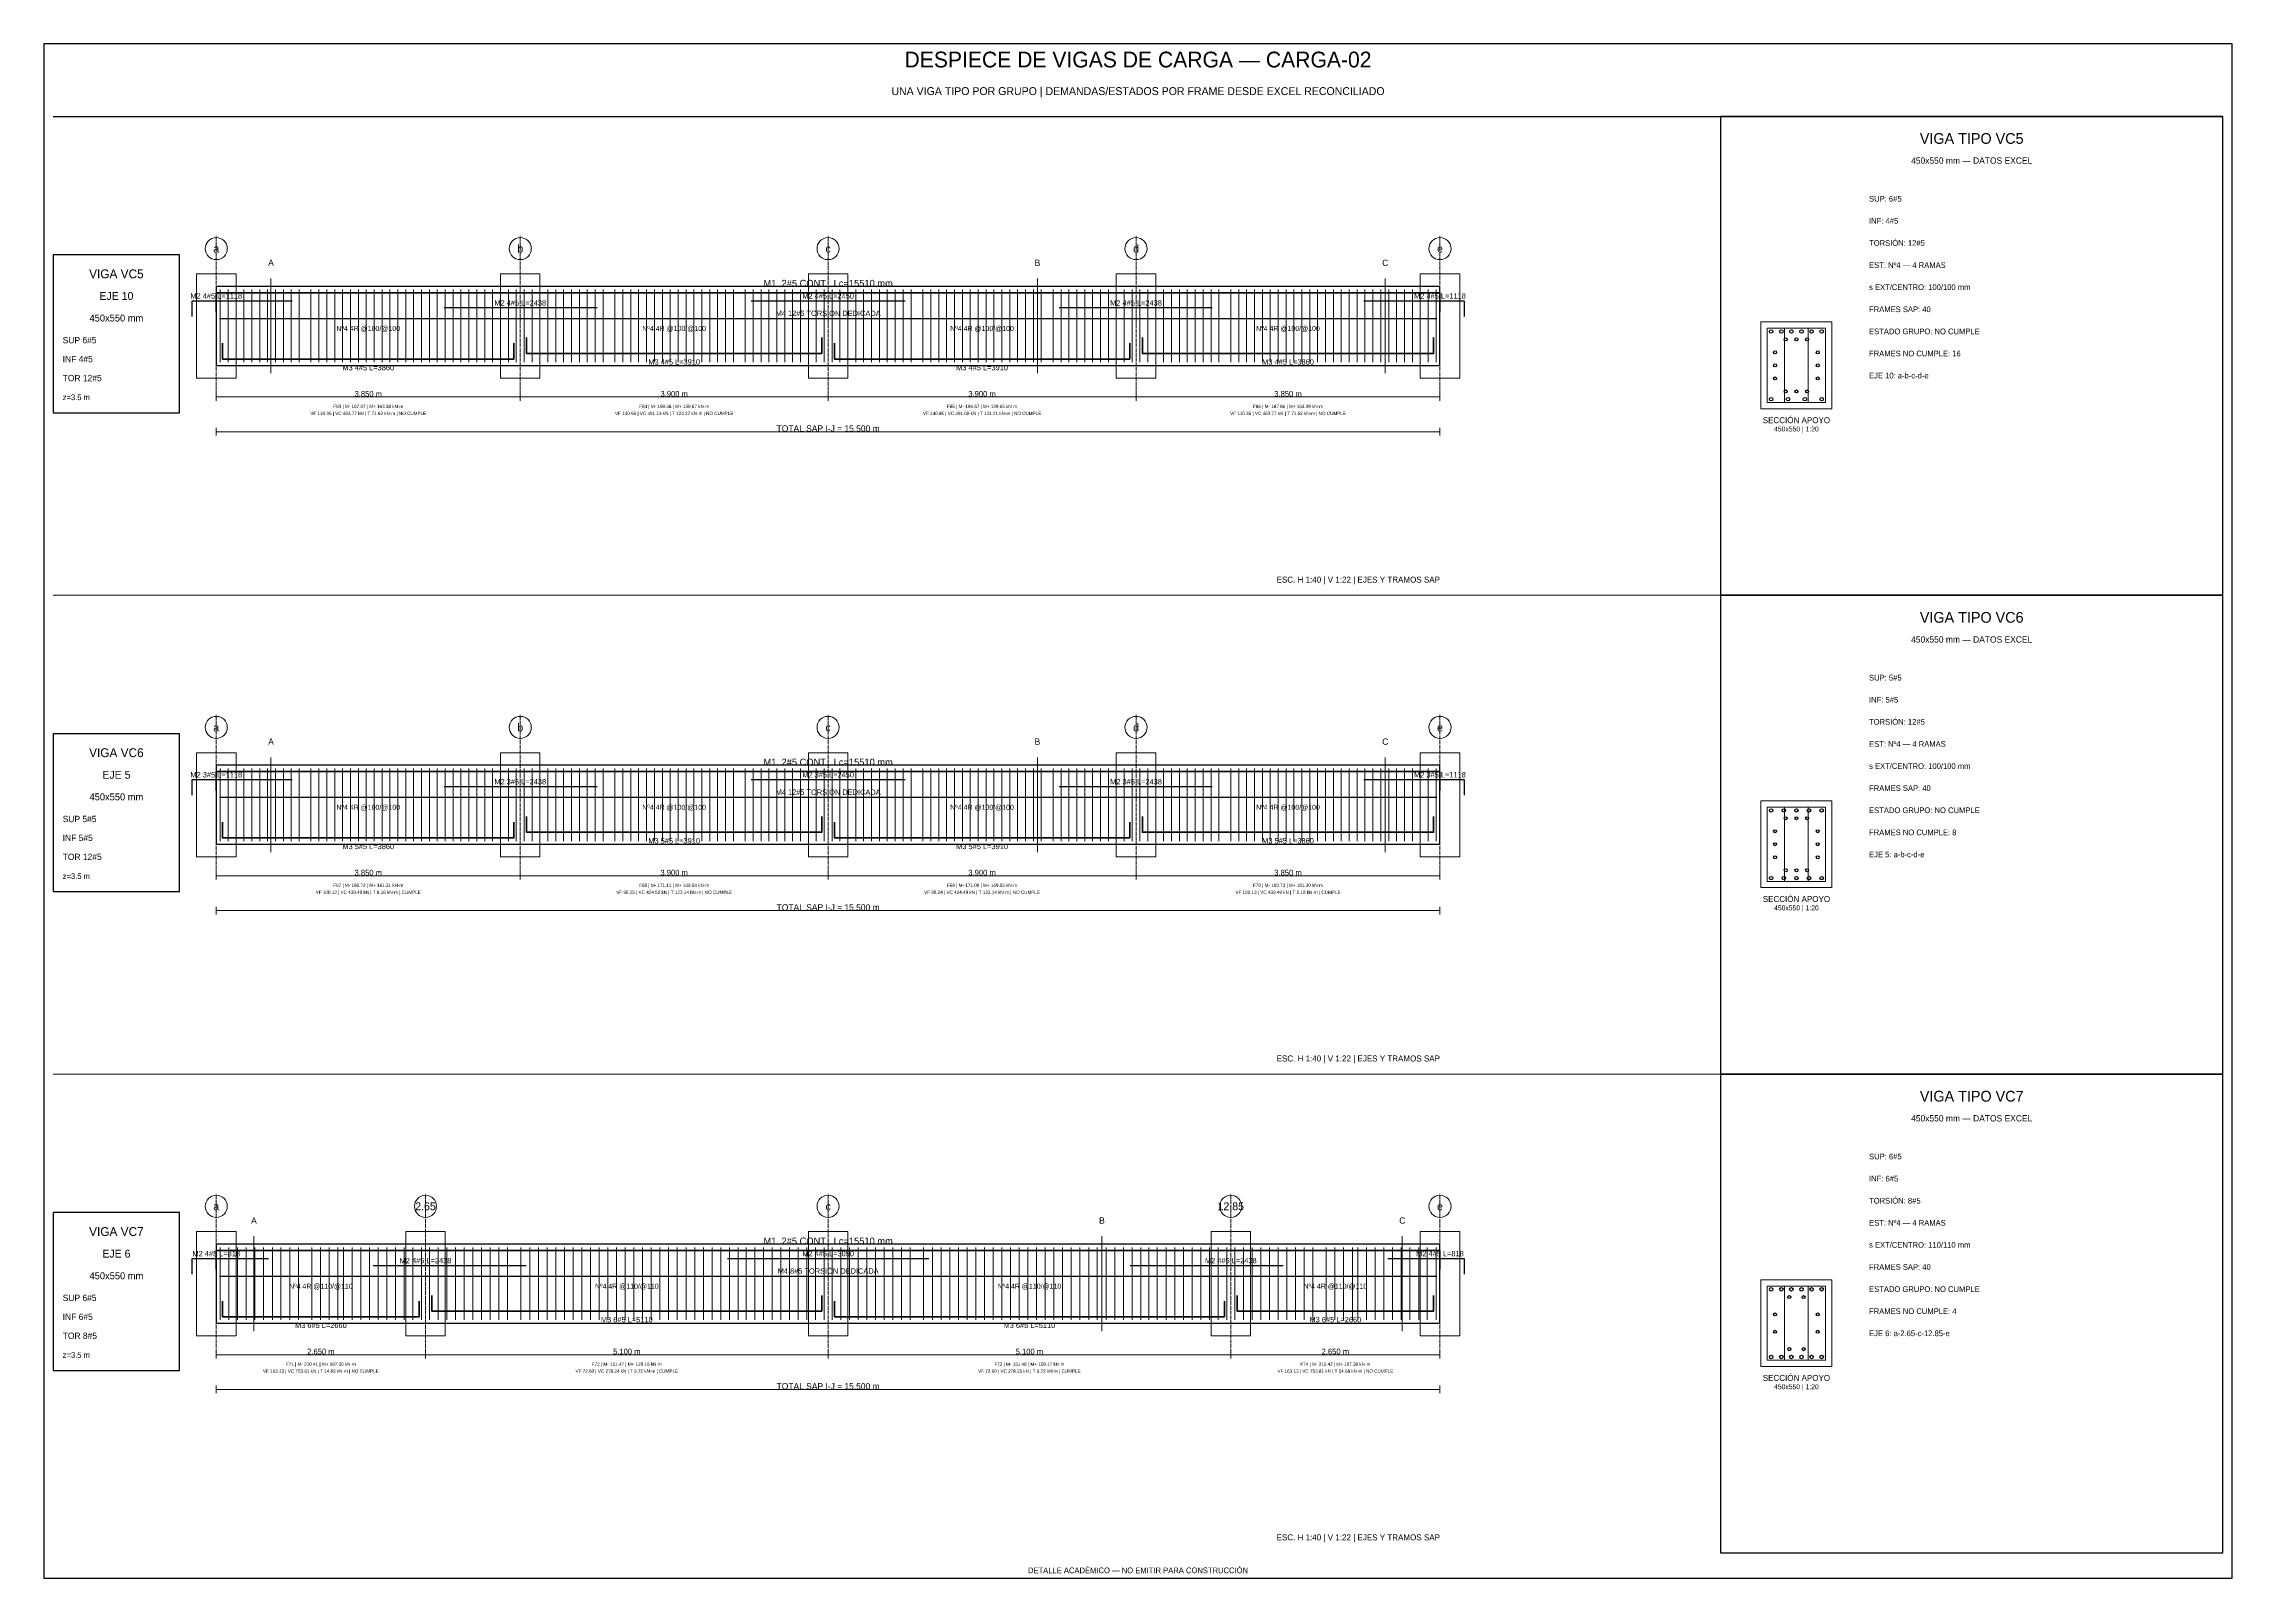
# Model space of a CAD drawing. Header units: millimetres. Extents: x 7 to 1432, y 7 to 493.
# Drawn here: x 739 to 1432, y 7 to 493 of the extents above; entities that cross this region are included whole.
import ezdxf
from ezdxf.enums import TextEntityAlignment as Align

# ---------------------------------------------------------------- set-up
doc = ezdxf.new("R2010")
doc.units = ezdxf.units.MM
doc.linetypes.add('DASHED', pattern=[1.524, 1.27, -0.254])
for name, color, linetype in [('ACERO_INF', 1, 'Continuous'), ('ACERO_SUP_APOYO', 5, 'Continuous'), ('ACERO_SUP_CONT', 4, 'Continuous'), ('ACERO_TORSION', 30, 'Continuous'), ('APOYOS', 9, 'Continuous'), ('CONTORNO', 7, 'Continuous'), ('CORTE', 6, 'Continuous'), ('COTAS', 3, 'Continuous'), ('EJES', 1, 'Continuous'), ('ESTRIBOS', 8, 'Continuous'), ('MARCO', 7, 'Continuous'), ('TEXTO', 7, 'Continuous')]:
    doc.layers.add(name, color=color, linetype=linetype)

msp = doc.modelspace()

# ---------------------------------------------------------------- linework, layer by layer
at = {"layer": 'ACERO_INF', "color": 1, "lineweight": 35}
for points in [[(795.62, 398.13), (795.62, 393.13), (887.88, 393.13), (887.88, 398.13)], [(891.88, 399.93), (891.88, 394.93), (985.38, 394.93), (985.38, 399.93)], [(989.38, 398.13), (989.38, 393.13), (1082.88, 393.13), (1082.88, 398.13)], [(1086.88, 399.93), (1086.88, 394.93), (1179.12, 394.93), (1179.12, 399.93)], [(795.62, 246.47), (795.62, 241.47), (887.88, 241.47), (887.88, 246.47)], [(891.88, 248.27), (891.88, 243.27), (985.38, 243.27), (985.38, 248.27)], [(989.38, 246.47), (989.38, 241.47), (1082.88, 241.47), (1082.88, 246.47)], [(1086.88, 248.27), (1086.88, 243.27), (1179.12, 243.27), (1179.12, 248.27)], [(795.62, 94.8), (795.62, 89.8), (857.88, 89.8), (857.88, 94.8)], [(861.88, 96.6), (861.88, 91.6), (985.38, 91.6), (985.38, 96.6)], [(989.38, 94.8), (989.38, 89.8), (1112.88, 89.8), (1112.88, 94.8)], [(1116.88, 96.6), (1116.88, 91.6), (1179.12, 91.6), (1179.12, 96.6)]]:
    msp.add_lwpolyline(points, dxfattribs=at)
at = {"layer": 'ACERO_INF', "color": 1}
for centre in [(1286, 380.42), (1291.33, 380.42), (1296.67, 380.42), (1302, 380.42), (1286, 228.75), (1290, 228.75), (1294, 228.75), (1298, 228.75), (1302, 228.75), (1286, 77.08), (1289.2, 77.08), (1292.4, 77.08), (1295.6, 77.08), (1298.8, 77.08), (1302, 77.08)]:
    msp.add_circle(centre, 0.55, dxfattribs=at)
at = {"layer": 'ACERO_SUP_APOYO', "color": 5, "lineweight": 30}
for points in [[(786, 406.63), (786, 411.63), (817.69, 411.63)], [(865.81, 409.43), (914.25, 409.43)], [(963, 411.63), (1011.75, 411.63)], [(1060.5, 409.43), (1108.94, 409.43)], [(1157.06, 411.63), (1188.75, 411.63), (1188.75, 406.63)], [(786, 254.97), (786, 259.97), (817.69, 259.97)], [(865.81, 257.77), (914.25, 257.77)], [(963, 259.97), (1011.75, 259.97)], [(1060.5, 257.77), (1108.94, 257.77)], [(1157.06, 259.97), (1188.75, 259.97), (1188.75, 254.97)], [(786, 103.3), (786, 108.3), (810.19, 108.3)], [(843.31, 106.1), (891.75, 106.1)], [(955.5, 108.3), (1019.25, 108.3)], [(1083, 106.1), (1131.44, 106.1)], [(1164.56, 108.3), (1188.75, 108.3), (1188.75, 103.3)]]:
    msp.add_lwpolyline(points, dxfattribs=at)
at = {"layer": 'ACERO_SUP_CONT', "color": 4, "lineweight": 35}
for points in [[(793.62, 408.13), (793.62, 414.13), (1181.12, 414.13), (1181.12, 408.13)], [(793.62, 256.47), (793.62, 262.47), (1181.12, 262.47), (1181.12, 256.47)], [(793.62, 104.8), (793.62, 110.8), (1181.12, 110.8), (1181.12, 104.8)]]:
    msp.add_lwpolyline(points, dxfattribs=at)
at = {"layer": 'ACERO_SUP_CONT', "color": 4}
for centre in [(1286, 401.85), (1289.2, 401.85), (1292.4, 401.85), (1295.6, 401.85), (1298.8, 401.85), (1302, 401.85), (1286, 250.18), (1290, 250.18), (1294, 250.18), (1298, 250.18), (1302, 250.18), (1286, 98.52), (1289.2, 98.52), (1292.4, 98.52), (1295.6, 98.52), (1298.8, 98.52), (1302, 98.52)]:
    msp.add_circle(centre, 0.55, dxfattribs=at)
at = {"layer": 'ACERO_TORSION', "color": 30, "lineweight": 30}
for points in [[(794.62, 406.03), (1180.12, 406.03)], [(794.62, 254.37), (1180.12, 254.37)], [(794.62, 102.7), (1180.12, 102.7)]]:
    msp.add_lwpolyline(points, dxfattribs=at)
at = {"layer": 'ACERO_TORSION', "color": 30}
for centre in [(1287.25, 395.26), (1290.62, 399.38), (1294, 399.38), (1297.38, 399.38), (1300.75, 395.26), (1287.25, 391.13), (1300.75, 391.13), (1287.25, 387.01), (1290.62, 382.88), (1294, 382.88), (1297.38, 382.88), (1300.75, 387.01), (1287.25, 243.59), (1290.62, 247.72), (1294, 247.72), (1297.38, 247.72), (1300.75, 243.59), (1287.25, 239.47), (1287.25, 235.34), (1300.75, 239.47), (1300.75, 235.34), (1290.62, 231.22), (1294, 231.22), (1297.38, 231.22), (1287.25, 90.55), (1291.75, 96.05), (1296.25, 96.05), (1300.75, 90.55), (1287.25, 85.05), (1300.75, 85.05), (1291.75, 79.55), (1296.25, 79.55)]:
    msp.add_circle(centre, 0.48, dxfattribs=at)
at = {"layer": 'APOYOS', "color": 9, "lineweight": 15}
for points in [[(787.38, 387.13), (799.88, 387.13), (799.88, 420.13), (787.38, 420.13)], [(883.62, 387.13), (896.12, 387.13), (896.12, 420.13), (883.62, 420.13)], [(981.12, 387.13), (993.62, 387.13), (993.62, 420.13), (981.12, 420.13)], [(1078.62, 387.13), (1091.12, 387.13), (1091.12, 420.13), (1078.62, 420.13)], [(1174.88, 387.13), (1187.38, 387.13), (1187.38, 420.13), (1174.88, 420.13)], [(787.38, 235.47), (799.88, 235.47), (799.88, 268.47), (787.38, 268.47)], [(883.62, 235.47), (896.12, 235.47), (896.12, 268.47), (883.62, 268.47)], [(981.12, 235.47), (993.62, 235.47), (993.62, 268.47), (981.12, 268.47)], [(1078.62, 235.47), (1091.12, 235.47), (1091.12, 268.47), (1078.62, 268.47)], [(1174.88, 235.47), (1187.38, 235.47), (1187.38, 268.47), (1174.88, 268.47)], [(787.38, 83.8), (799.88, 83.8), (799.88, 116.8), (787.38, 116.8)], [(853.62, 83.8), (866.12, 83.8), (866.12, 116.8), (853.62, 116.8)], [(981.12, 83.8), (993.62, 83.8), (993.62, 116.8), (981.12, 116.8)], [(1108.62, 83.8), (1121.12, 83.8), (1121.12, 116.8), (1108.62, 116.8)], [(1174.88, 83.8), (1187.38, 83.8), (1187.38, 116.8), (1174.88, 116.8)]]:
    msp.add_lwpolyline(points, close=True, dxfattribs=at)
at = {"layer": 'CONTORNO', "color": 7, "lineweight": 25}
for points in [[(793.62, 391.13), (1181.12, 391.13), (1181.12, 416.13), (793.62, 416.13)], [(793.62, 239.47), (1181.12, 239.47), (1181.12, 264.47), (793.62, 264.47)], [(793.62, 87.8), (1181.12, 87.8), (1181.12, 112.8), (793.62, 112.8)]]:
    msp.add_lwpolyline(points, close=True, dxfattribs=at)
at = {"layer": 'CONTORNO', "color": 7, "lineweight": 20}
for points in [[(1282.75, 377.38), (1305.25, 377.38), (1305.25, 404.88), (1282.75, 404.88)], [(1282.75, 225.72), (1305.25, 225.72), (1305.25, 253.22), (1282.75, 253.22)], [(1282.75, 74.05), (1305.25, 74.05), (1305.25, 101.55), (1282.75, 101.55)]]:
    msp.add_lwpolyline(points, close=True, dxfattribs=at)
at = {"layer": 'CORTE', "color": 6, "lineweight": 13}
for p, q in [((810.95, 388.63), (810.95, 418.63)), ((1053.67, 388.63), (1053.67, 418.63)), ((1163.8, 388.63), (1163.8, 418.63)), ((810.95, 236.97), (810.95, 266.97)), ((1053.67, 236.97), (1053.67, 266.97)), ((1163.8, 236.97), (1163.8, 266.97)), ((805.55, 85.3), (805.55, 115.3)), ((1074.08, 85.3), (1074.08, 115.3)), ((1169.2, 85.3), (1169.2, 115.3))]:
    msp.add_line(p, q, dxfattribs=at)
at = {"layer": 'COTAS', "color": 3, "lineweight": 13}
for p, q in [((793.62, 379.93), (793.62, 382.33)), ((889.88, 379.93), (889.88, 382.33)), ((889.88, 379.93), (889.88, 382.33)), ((987.38, 379.93), (987.38, 382.33)), ((987.38, 379.93), (987.38, 382.33)), ((1084.88, 379.93), (1084.88, 382.33)), ((1084.88, 379.93), (1084.88, 382.33)), ((1181.12, 379.93), (1181.12, 382.33)), ((793.62, 381.13), (889.88, 381.13)), ((889.88, 381.13), (987.38, 381.13)), ((987.38, 381.13), (1084.88, 381.13)), ((1084.88, 381.13), (1181.12, 381.13)), ((793.62, 368.93), (793.62, 371.33)), ((793.62, 370.13), (1181.12, 370.13)), ((1181.12, 368.93), (1181.12, 371.33)), ((793.62, 228.27), (793.62, 230.67)), ((793.62, 229.47), (889.88, 229.47)), ((889.88, 228.27), (889.88, 230.67)), ((889.88, 228.27), (889.88, 230.67)), ((889.88, 229.47), (987.38, 229.47)), ((987.38, 228.27), (987.38, 230.67)), ((987.38, 228.27), (987.38, 230.67)), ((987.38, 229.47), (1084.88, 229.47)), ((1084.88, 228.27), (1084.88, 230.67)), ((1084.88, 228.27), (1084.88, 230.67)), ((1084.88, 229.47), (1181.12, 229.47)), ((1181.12, 228.27), (1181.12, 230.67)), ((793.62, 217.27), (793.62, 219.67)), ((793.62, 218.47), (1181.12, 218.47)), ((1181.12, 217.27), (1181.12, 219.67)), ((793.62, 76.6), (793.62, 79)), ((793.62, 77.8), (859.88, 77.8)), ((859.88, 76.6), (859.88, 79)), ((859.88, 76.6), (859.88, 79)), ((859.88, 77.8), (987.38, 77.8)), ((987.38, 76.6), (987.38, 79)), ((987.38, 76.6), (987.38, 79)), ((987.38, 77.8), (1114.88, 77.8)), ((1114.88, 76.6), (1114.88, 79)), ((1114.88, 76.6), (1114.88, 79)), ((1114.88, 77.8), (1181.12, 77.8)), ((1181.12, 76.6), (1181.12, 79)), ((793.62, 65.6), (793.62, 68)), ((793.62, 66.8), (1181.12, 66.8)), ((1181.12, 65.6), (1181.12, 68))]:
    msp.add_line(p, q, dxfattribs=at)
at = {"layer": 'EJES', "color": 1, "linetype": 'DASHED', "lineweight": 9}
for p, q in [((793.62, 380.13), (793.62, 432.13)), ((889.88, 380.13), (889.88, 432.13)), ((987.38, 380.13), (987.38, 432.13)), ((1084.88, 380.13), (1084.88, 432.13)), ((1181.12, 380.13), (1181.12, 432.13)), ((793.62, 228.47), (793.62, 280.47)), ((889.88, 228.47), (889.88, 280.47)), ((987.38, 228.47), (987.38, 280.47)), ((1084.88, 228.47), (1084.88, 280.47)), ((1181.12, 228.47), (1181.12, 280.47)), ((793.62, 76.8), (793.62, 128.8)), ((859.88, 76.8), (859.88, 128.8)), ((987.38, 76.8), (987.38, 128.8)), ((1114.88, 76.8), (1114.88, 128.8)), ((1181.12, 76.8), (1181.12, 128.8))]:
    msp.add_line(p, q, dxfattribs=at)
at = {"layer": 'EJES', "color": 1, "lineweight": 18}
for centre in [(793.62, 428.13), (889.88, 428.13), (987.38, 428.13), (1084.88, 428.13), (1181.12, 428.13), (793.62, 276.47), (889.88, 276.47), (987.38, 276.47), (1084.88, 276.47), (1181.12, 276.47), (793.62, 124.8), (859.88, 124.8), (987.38, 124.8), (1114.88, 124.8), (1181.12, 124.8)]:
    msp.add_circle(centre, 3.5, dxfattribs=at)
at = {"layer": 'ESTRIBOS', "color": 8, "lineweight": 9}
for p, q in [((794.88, 392.13), (794.88, 415.13)), ((797.38, 392.13), (797.38, 415.13)), ((799.88, 392.13), (799.88, 415.13)), ((802.38, 392.13), (802.38, 415.13)), ((804.88, 392.13), (804.88, 415.13)), ((807.38, 392.13), (807.38, 415.13)), ((809.88, 392.13), (809.88, 415.13)), ((812.38, 392.13), (812.38, 415.13)), ((814.88, 392.13), (814.88, 415.13)), ((817.38, 392.13), (817.38, 415.13)), ((819.88, 392.13), (819.88, 415.13)), ((823.62, 392.13), (823.62, 415.13)), ((826.12, 392.13), (826.12, 415.13)), ((828.62, 392.13), (828.62, 415.13)), ((831.12, 392.13), (831.12, 415.13)), ((833.62, 392.13), (833.62, 415.13)), ((836.12, 392.13), (836.12, 415.13)), ((838.62, 392.13), (838.62, 415.13)), ((841.12, 392.13), (841.12, 415.13)), ((843.62, 392.13), (843.62, 415.13)), ((846.12, 392.13), (846.12, 415.13)), ((848.62, 392.13), (848.62, 415.13)), ((851.12, 392.13), (851.12, 415.13)), ((853.62, 392.13), (853.62, 415.13)), ((856.12, 392.13), (856.12, 415.13)), ((858.62, 392.13), (858.62, 415.13)), ((861.12, 392.13), (861.12, 415.13)), ((863.62, 392.13), (863.62, 415.13)), ((866.12, 392.13), (866.12, 415.13)), ((868.62, 392.13), (868.62, 415.13)), ((871.12, 392.13), (871.12, 415.13)), ((873.62, 392.13), (873.62, 415.13)), ((876.12, 392.13), (876.12, 415.13)), ((878.62, 392.13), (878.62, 415.13)), ((881.12, 392.13), (881.12, 415.13)), ((883.62, 392.13), (883.62, 415.13)), ((886.12, 392.13), (886.12, 415.13)), ((888.62, 392.13), (888.62, 415.13)), ((891.12, 392.13), (891.12, 415.13)), ((893.62, 392.13), (893.62, 415.13)), ((896.12, 392.13), (896.12, 415.13)), ((898.62, 392.13), (898.62, 415.13)), ((901.12, 392.13), (901.12, 415.13)), ((903.62, 392.13), (903.62, 415.13)), ((906.12, 392.13), (906.12, 415.13)), ((908.62, 392.13), (908.62, 415.13)), ((911.12, 392.13), (911.12, 415.13)), ((913.62, 392.13), (913.62, 415.13)), ((916.12, 392.13), (916.12, 415.13)), ((919.88, 392.13), (919.88, 415.13)), ((922.38, 392.13), (922.38, 415.13)), ((924.88, 392.13), (924.88, 415.13)), ((927.38, 392.13), (927.38, 415.13)), ((929.88, 392.13), (929.88, 415.13)), ((932.38, 392.13), (932.38, 415.13)), ((934.88, 392.13), (934.88, 415.13)), ((937.38, 392.13), (937.38, 415.13)), ((939.88, 392.13), (939.88, 415.13)), ((942.38, 392.13), (942.38, 415.13)), ((944.88, 392.13), (944.88, 415.13)), ((947.38, 392.13), (947.38, 415.13)), ((949.88, 392.13), (949.88, 415.13)), ((952.38, 392.13), (952.38, 415.13)), ((954.88, 392.13), (954.88, 415.13)), ((957.38, 392.13), (957.38, 415.13)), ((961.12, 392.13), (961.12, 415.13)), ((963.62, 392.13), (963.62, 415.13)), ((966.12, 392.13), (966.12, 415.13)), ((968.62, 392.13), (968.62, 415.13)), ((971.12, 392.13), (971.12, 415.13)), ((973.62, 392.13), (973.62, 415.13)), ((976.12, 392.13), (976.12, 415.13)), ((978.62, 392.13), (978.62, 415.13)), ((981.12, 392.13), (981.12, 415.13)), ((983.62, 392.13), (983.62, 415.13)), ((986.12, 392.13), (986.12, 415.13)), ((988.62, 392.13), (988.62, 415.13)), ((991.12, 392.13), (991.12, 415.13)), ((993.62, 392.13), (993.62, 415.13)), ((996.12, 392.13), (996.12, 415.13)), ((998.62, 392.13), (998.62, 415.13)), ((1001.12, 392.13), (1001.12, 415.13)), ((1003.62, 392.13), (1003.62, 415.13)), ((1006.12, 392.13), (1006.12, 415.13)), ((1008.62, 392.13), (1008.62, 415.13)), ((1011.12, 392.13), (1011.12, 415.13)), ((1013.62, 392.13), (1013.62, 415.13)), ((1017.38, 392.13), (1017.38, 415.13)), ((1019.88, 392.13), (1019.88, 415.13)), ((1022.38, 392.13), (1022.38, 415.13)), ((1024.88, 392.13), (1024.88, 415.13)), ((1027.38, 392.13), (1027.38, 415.13)), ((1029.88, 392.13), (1029.88, 415.13)), ((1032.38, 392.13), (1032.38, 415.13)), ((1034.88, 392.13), (1034.88, 415.13)), ((1037.38, 392.13), (1037.38, 415.13)), ((1039.88, 392.13), (1039.88, 415.13)), ((1042.38, 392.13), (1042.38, 415.13)), ((1044.88, 392.13), (1044.88, 415.13)), ((1047.38, 392.13), (1047.38, 415.13)), ((1049.88, 392.13), (1049.88, 415.13)), ((1052.38, 392.13), (1052.38, 415.13)), ((1054.88, 392.13), (1054.88, 415.13)), ((1058.62, 392.13), (1058.62, 415.13)), ((1061.12, 392.13), (1061.12, 415.13)), ((1063.62, 392.13), (1063.62, 415.13)), ((1066.12, 392.13), (1066.12, 415.13)), ((1068.62, 392.13), (1068.62, 415.13)), ((1071.12, 392.13), (1071.12, 415.13)), ((1073.62, 392.13), (1073.62, 415.13)), ((1076.12, 392.13), (1076.12, 415.13)), ((1078.62, 392.13), (1078.62, 415.13)), ((1081.12, 392.13), (1081.12, 415.13)), ((1083.62, 392.13), (1083.62, 415.13)), ((1086.12, 392.13), (1086.12, 415.13)), ((1088.62, 392.13), (1088.62, 415.13)), ((1091.12, 392.13), (1091.12, 415.13)), ((1093.62, 392.13), (1093.62, 415.13)), ((1096.12, 392.13), (1096.12, 415.13)), ((1098.62, 392.13), (1098.62, 415.13)), ((1101.12, 392.13), (1101.12, 415.13)), ((1103.62, 392.13), (1103.62, 415.13)), ((1106.12, 392.13), (1106.12, 415.13)), ((1108.62, 392.13), (1108.62, 415.13)), ((1111.12, 392.13), (1111.12, 415.13)), ((1114.88, 392.13), (1114.88, 415.13)), ((1117.38, 392.13), (1117.38, 415.13)), ((1119.88, 392.13), (1119.88, 415.13)), ((1122.38, 392.13), (1122.38, 415.13)), ((1124.88, 392.13), (1124.88, 415.13)), ((1127.38, 392.13), (1127.38, 415.13)), ((1129.88, 392.13), (1129.88, 415.13)), ((1132.38, 392.13), (1132.38, 415.13)), ((1134.88, 392.13), (1134.88, 415.13)), ((1137.38, 392.13), (1137.38, 415.13)), ((1139.88, 392.13), (1139.88, 415.13)), ((1142.38, 392.13), (1142.38, 415.13)), ((1144.88, 392.13), (1144.88, 415.13)), ((1147.38, 392.13), (1147.38, 415.13)), ((1149.88, 392.13), (1149.88, 415.13)), ((1152.38, 392.13), (1152.38, 415.13)), ((1154.88, 392.13), (1154.88, 415.13)), ((1157.38, 392.13), (1157.38, 415.13)), ((1159.88, 392.13), (1159.88, 415.13)), ((1162.38, 392.13), (1162.38, 415.13)), ((1164.88, 392.13), (1164.88, 415.13)), ((1167.38, 392.13), (1167.38, 415.13)), ((1169.88, 392.13), (1169.88, 415.13)), ((1172.38, 392.13), (1172.38, 415.13)), ((1174.88, 392.13), (1174.88, 415.13)), ((1177.38, 392.13), (1177.38, 415.13)), ((1179.88, 392.13), (1179.88, 415.13)), ((794.88, 240.47), (794.88, 263.47)), ((797.38, 240.47), (797.38, 263.47)), ((799.88, 240.47), (799.88, 263.47)), ((802.38, 240.47), (802.38, 263.47)), ((804.88, 240.47), (804.88, 263.47)), ((807.38, 240.47), (807.38, 263.47)), ((809.88, 240.47), (809.88, 263.47)), ((812.38, 240.47), (812.38, 263.47)), ((814.88, 240.47), (814.88, 263.47)), ((817.38, 240.47), (817.38, 263.47)), ((819.88, 240.47), (819.88, 263.47)), ((823.62, 240.47), (823.62, 263.47)), ((826.12, 240.47), (826.12, 263.47)), ((828.62, 240.47), (828.62, 263.47)), ((831.12, 240.47), (831.12, 263.47)), ((833.62, 240.47), (833.62, 263.47)), ((836.12, 240.47), (836.12, 263.47)), ((838.62, 240.47), (838.62, 263.47)), ((841.12, 240.47), (841.12, 263.47)), ((843.62, 240.47), (843.62, 263.47)), ((846.12, 240.47), (846.12, 263.47)), ((848.62, 240.47), (848.62, 263.47)), ((851.12, 240.47), (851.12, 263.47)), ((853.62, 240.47), (853.62, 263.47)), ((856.12, 240.47), (856.12, 263.47)), ((858.62, 240.47), (858.62, 263.47)), ((861.12, 240.47), (861.12, 263.47)), ((863.62, 240.47), (863.62, 263.47)), ((866.12, 240.47), (866.12, 263.47)), ((868.62, 240.47), (868.62, 263.47)), ((871.12, 240.47), (871.12, 263.47)), ((873.62, 240.47), (873.62, 263.47)), ((876.12, 240.47), (876.12, 263.47)), ((878.62, 240.47), (878.62, 263.47)), ((881.12, 240.47), (881.12, 263.47)), ((883.62, 240.47), (883.62, 263.47)), ((886.12, 240.47), (886.12, 263.47)), ((888.62, 240.47), (888.62, 263.47)), ((891.12, 240.47), (891.12, 263.47)), ((893.62, 240.47), (893.62, 263.47)), ((896.12, 240.47), (896.12, 263.47)), ((898.62, 240.47), (898.62, 263.47)), ((901.12, 240.47), (901.12, 263.47)), ((903.62, 240.47), (903.62, 263.47)), ((906.12, 240.47), (906.12, 263.47)), ((908.62, 240.47), (908.62, 263.47)), ((911.12, 240.47), (911.12, 263.47)), ((913.62, 240.47), (913.62, 263.47)), ((916.12, 240.47), (916.12, 263.47)), ((919.88, 240.47), (919.88, 263.47)), ((922.38, 240.47), (922.38, 263.47)), ((924.88, 240.47), (924.88, 263.47)), ((927.38, 240.47), (927.38, 263.47)), ((929.88, 240.47), (929.88, 263.47)), ((932.38, 240.47), (932.38, 263.47)), ((934.88, 240.47), (934.88, 263.47)), ((937.38, 240.47), (937.38, 263.47)), ((939.88, 240.47), (939.88, 263.47)), ((942.38, 240.47), (942.38, 263.47)), ((944.88, 240.47), (944.88, 263.47)), ((947.38, 240.47), (947.38, 263.47)), ((949.88, 240.47), (949.88, 263.47)), ((952.38, 240.47), (952.38, 263.47)), ((954.88, 240.47), (954.88, 263.47)), ((957.38, 240.47), (957.38, 263.47)), ((961.12, 240.47), (961.12, 263.47)), ((963.62, 240.47), (963.62, 263.47)), ((966.12, 240.47), (966.12, 263.47)), ((968.62, 240.47), (968.62, 263.47)), ((971.12, 240.47), (971.12, 263.47)), ((973.62, 240.47), (973.62, 263.47)), ((976.12, 240.47), (976.12, 263.47)), ((978.62, 240.47), (978.62, 263.47)), ((981.12, 240.47), (981.12, 263.47)), ((983.62, 240.47), (983.62, 263.47)), ((986.12, 240.47), (986.12, 263.47)), ((988.62, 240.47), (988.62, 263.47)), ((991.12, 240.47), (991.12, 263.47)), ((993.62, 240.47), (993.62, 263.47)), ((996.12, 240.47), (996.12, 263.47)), ((998.62, 240.47), (998.62, 263.47)), ((1001.12, 240.47), (1001.12, 263.47)), ((1003.62, 240.47), (1003.62, 263.47)), ((1006.12, 240.47), (1006.12, 263.47)), ((1008.62, 240.47), (1008.62, 263.47)), ((1011.12, 240.47), (1011.12, 263.47)), ((1013.62, 240.47), (1013.62, 263.47)), ((1017.38, 240.47), (1017.38, 263.47)), ((1019.88, 240.47), (1019.88, 263.47)), ((1022.38, 240.47), (1022.38, 263.47)), ((1024.88, 240.47), (1024.88, 263.47)), ((1027.38, 240.47), (1027.38, 263.47)), ((1029.88, 240.47), (1029.88, 263.47)), ((1032.38, 240.47), (1032.38, 263.47)), ((1034.88, 240.47), (1034.88, 263.47)), ((1037.38, 240.47), (1037.38, 263.47)), ((1039.88, 240.47), (1039.88, 263.47)), ((1042.38, 240.47), (1042.38, 263.47)), ((1044.88, 240.47), (1044.88, 263.47)), ((1047.38, 240.47), (1047.38, 263.47)), ((1049.88, 240.47), (1049.88, 263.47)), ((1052.38, 240.47), (1052.38, 263.47)), ((1054.88, 240.47), (1054.88, 263.47)), ((1058.62, 240.47), (1058.62, 263.47)), ((1061.12, 240.47), (1061.12, 263.47)), ((1063.62, 240.47), (1063.62, 263.47)), ((1066.12, 240.47), (1066.12, 263.47)), ((1068.62, 240.47), (1068.62, 263.47)), ((1071.12, 240.47), (1071.12, 263.47)), ((1073.62, 240.47), (1073.62, 263.47)), ((1076.12, 240.47), (1076.12, 263.47)), ((1078.62, 240.47), (1078.62, 263.47)), ((1081.12, 240.47), (1081.12, 263.47)), ((1083.62, 240.47), (1083.62, 263.47)), ((1086.12, 240.47), (1086.12, 263.47)), ((1088.62, 240.47), (1088.62, 263.47)), ((1091.12, 240.47), (1091.12, 263.47)), ((1093.62, 240.47), (1093.62, 263.47)), ((1096.12, 240.47), (1096.12, 263.47)), ((1098.62, 240.47), (1098.62, 263.47)), ((1101.12, 240.47), (1101.12, 263.47)), ((1103.62, 240.47), (1103.62, 263.47)), ((1106.12, 240.47), (1106.12, 263.47)), ((1108.62, 240.47), (1108.62, 263.47)), ((1111.12, 240.47), (1111.12, 263.47)), ((1114.88, 240.47), (1114.88, 263.47)), ((1117.38, 240.47), (1117.38, 263.47)), ((1119.88, 240.47), (1119.88, 263.47)), ((1122.38, 240.47), (1122.38, 263.47)), ((1124.88, 240.47), (1124.88, 263.47)), ((1127.38, 240.47), (1127.38, 263.47)), ((1129.88, 240.47), (1129.88, 263.47)), ((1132.38, 240.47), (1132.38, 263.47)), ((1134.88, 240.47), (1134.88, 263.47)), ((1137.38, 240.47), (1137.38, 263.47)), ((1139.88, 240.47), (1139.88, 263.47)), ((1142.38, 240.47), (1142.38, 263.47)), ((1144.88, 240.47), (1144.88, 263.47)), ((1147.38, 240.47), (1147.38, 263.47)), ((1149.88, 240.47), (1149.88, 263.47)), ((1152.38, 240.47), (1152.38, 263.47)), ((1154.88, 240.47), (1154.88, 263.47)), ((1157.38, 240.47), (1157.38, 263.47)), ((1159.88, 240.47), (1159.88, 263.47)), ((1162.38, 240.47), (1162.38, 263.47)), ((1164.88, 240.47), (1164.88, 263.47)), ((1167.38, 240.47), (1167.38, 263.47)), ((1169.88, 240.47), (1169.88, 263.47)), ((1172.38, 240.47), (1172.38, 263.47)), ((1174.88, 240.47), (1174.88, 263.47)), ((1177.38, 240.47), (1177.38, 263.47)), ((1179.88, 240.47), (1179.88, 263.47)), ((794.88, 88.8), (794.88, 111.8)), ((797.62, 88.8), (797.62, 111.8)), ((800.38, 88.8), (800.38, 111.8)), ((803.12, 88.8), (803.12, 111.8)), ((805.88, 88.8), (805.88, 111.8)), ((808.62, 88.8), (808.62, 111.8)), ((811.38, 88.8), (811.38, 111.8)), ((814.12, 88.8), (814.12, 111.8)), ((816.88, 88.8), (816.88, 111.8)), ((819.62, 88.8), (819.62, 111.8)), ((823.88, 88.8), (823.88, 111.8)), ((826.62, 88.8), (826.62, 111.8)), ((829.38, 88.8), (829.38, 111.8)), ((832.12, 88.8), (832.12, 111.8)), ((833.88, 88.8), (833.88, 111.8)), ((836.62, 88.8), (836.62, 111.8)), ((839.38, 88.8), (839.38, 111.8)), ((842.12, 88.8), (842.12, 111.8)), ((844.88, 88.8), (844.88, 111.8)), ((847.62, 88.8), (847.62, 111.8)), ((850.38, 88.8), (850.38, 111.8)), ((853.12, 88.8), (853.12, 111.8)), ((855.88, 88.8), (855.88, 111.8)), ((858.62, 88.8), (858.62, 111.8)), ((861.12, 88.8), (861.12, 111.8)), ((863.88, 88.8), (863.88, 111.8)), ((866.62, 88.8), (866.62, 111.8)), ((869.38, 88.8), (869.38, 111.8)), ((872.12, 88.8), (872.12, 111.8)), ((874.88, 88.8), (874.88, 111.8)), ((877.62, 88.8), (877.62, 111.8)), ((880.38, 88.8), (880.38, 111.8)), ((883.12, 88.8), (883.12, 111.8)), ((885.88, 88.8), (885.88, 111.8)), ((890.12, 88.8), (890.12, 111.8)), ((892.88, 88.8), (892.88, 111.8)), ((895.62, 88.8), (895.62, 111.8)), ((898.38, 88.8), (898.38, 111.8)), ((901.12, 88.8), (901.12, 111.8)), ((903.88, 88.8), (903.88, 111.8)), ((906.62, 88.8), (906.62, 111.8)), ((909.38, 88.8), (909.38, 111.8)), ((912.12, 88.8), (912.12, 111.8)), ((914.88, 88.8), (914.88, 111.8)), ((917.62, 88.8), (917.62, 111.8)), ((920.38, 88.8), (920.38, 111.8)), ((923.12, 88.8), (923.12, 111.8)), ((925.88, 88.8), (925.88, 111.8)), ((928.62, 88.8), (928.62, 111.8)), ((931.38, 88.8), (931.38, 111.8)), ((934.12, 88.8), (934.12, 111.8)), ((936.88, 88.8), (936.88, 111.8)), ((939.62, 88.8), (939.62, 111.8)), ((942.38, 88.8), (942.38, 111.8)), ((945.12, 88.8), (945.12, 111.8)), ((947.88, 88.8), (947.88, 111.8)), ((950.62, 88.8), (950.62, 111.8)), ((953.38, 88.8), (953.38, 111.8)), ((956.12, 88.8), (956.12, 111.8)), ((958.88, 88.8), (958.88, 111.8)), ((961.38, 88.8), (961.38, 111.8)), ((964.12, 88.8), (964.12, 111.8)), ((966.88, 88.8), (966.88, 111.8)), ((969.62, 88.8), (969.62, 111.8)), ((972.38, 88.8), (972.38, 111.8)), ((975.12, 88.8), (975.12, 111.8)), ((977.88, 88.8), (977.88, 111.8)), ((980.62, 88.8), (980.62, 111.8)), ((983.38, 88.8), (983.38, 111.8)), ((986.12, 88.8), (986.12, 111.8)), ((988.62, 88.8), (988.62, 111.8)), ((991.38, 88.8), (991.38, 111.8)), ((994.12, 88.8), (994.12, 111.8)), ((996.88, 88.8), (996.88, 111.8)), ((999.62, 88.8), (999.62, 111.8)), ((1002.38, 88.8), (1002.38, 111.8)), ((1005.12, 88.8), (1005.12, 111.8)), ((1007.88, 88.8), (1007.88, 111.8)), ((1010.62, 88.8), (1010.62, 111.8)), ((1013.38, 88.8), (1013.38, 111.8)), ((1017.62, 88.8), (1017.62, 111.8)), ((1020.38, 88.8), (1020.38, 111.8)), ((1023.12, 88.8), (1023.12, 111.8)), ((1025.88, 88.8), (1025.88, 111.8)), ((1028.62, 88.8), (1028.62, 111.8)), ((1031.38, 88.8), (1031.38, 111.8)), ((1034.12, 88.8), (1034.12, 111.8)), ((1036.88, 88.8), (1036.88, 111.8)), ((1039.62, 88.8), (1039.62, 111.8)), ((1042.38, 88.8), (1042.38, 111.8)), ((1045.12, 88.8), (1045.12, 111.8)), ((1047.88, 88.8), (1047.88, 111.8)), ((1050.62, 88.8), (1050.62, 111.8)), ((1053.38, 88.8), (1053.38, 111.8)), ((1056.12, 88.8), (1056.12, 111.8)), ((1058.88, 88.8), (1058.88, 111.8)), ((1061.62, 88.8), (1061.62, 111.8)), ((1064.38, 88.8), (1064.38, 111.8)), ((1067.12, 88.8), (1067.12, 111.8)), ((1069.88, 88.8), (1069.88, 111.8)), ((1072.62, 88.8), (1072.62, 111.8)), ((1075.38, 88.8), (1075.38, 111.8)), ((1078.12, 88.8), (1078.12, 111.8)), ((1080.88, 88.8), (1080.88, 111.8)), ((1083.62, 88.8), (1083.62, 111.8)), ((1086.38, 88.8), (1086.38, 111.8)), ((1088.88, 88.8), (1088.88, 111.8)), ((1091.62, 88.8), (1091.62, 111.8)), ((1094.38, 88.8), (1094.38, 111.8)), ((1097.12, 88.8), (1097.12, 111.8)), ((1099.88, 88.8), (1099.88, 111.8)), ((1102.62, 88.8), (1102.62, 111.8)), ((1105.38, 88.8), (1105.38, 111.8)), ((1108.12, 88.8), (1108.12, 111.8)), ((1110.88, 88.8), (1110.88, 111.8)), ((1113.62, 88.8), (1113.62, 111.8)), ((1116.12, 88.8), (1116.12, 111.8)), ((1118.88, 88.8), (1118.88, 111.8)), ((1121.62, 88.8), (1121.62, 111.8)), ((1124.38, 88.8), (1124.38, 111.8)), ((1127.12, 88.8), (1127.12, 111.8)), ((1129.88, 88.8), (1129.88, 111.8)), ((1132.62, 88.8), (1132.62, 111.8)), ((1135.38, 88.8), (1135.38, 111.8)), ((1138.12, 88.8), (1138.12, 111.8)), ((1140.88, 88.8), (1140.88, 111.8)), ((1145.12, 88.8), (1145.12, 111.8)), ((1147.88, 88.8), (1147.88, 111.8)), ((1150.62, 88.8), (1150.62, 111.8)), ((1153.38, 88.8), (1153.38, 111.8)), ((1155.12, 88.8), (1155.12, 111.8)), ((1157.88, 88.8), (1157.88, 111.8)), ((1160.62, 88.8), (1160.62, 111.8)), ((1163.38, 88.8), (1163.38, 111.8)), ((1166.12, 88.8), (1166.12, 111.8)), ((1168.88, 88.8), (1168.88, 111.8)), ((1171.62, 88.8), (1171.62, 111.8)), ((1174.38, 88.8), (1174.38, 111.8)), ((1177.12, 88.8), (1177.12, 111.8)), ((1179.88, 88.8), (1179.88, 111.8))]:
    msp.add_line(p, q, dxfattribs=at)
at = {"layer": 'ESTRIBOS', "color": 8, "lineweight": 13}
for p, q in [((1290.25, 379.38), (1290.25, 402.88)), ((1297.75, 379.38), (1297.75, 402.88)), ((1290.25, 227.72), (1290.25, 251.22)), ((1297.75, 227.72), (1297.75, 251.22)), ((1290.25, 76.05), (1290.25, 99.55)), ((1297.75, 76.05), (1297.75, 99.55))]:
    msp.add_line(p, q, dxfattribs=at)
at = {"layer": 'ESTRIBOS', "color": 8, "lineweight": 18}
for points in [[(1284.75, 379.38), (1303.25, 379.38), (1303.25, 402.88), (1284.75, 402.88)], [(1284.75, 227.72), (1303.25, 227.72), (1303.25, 251.22), (1284.75, 251.22)], [(1284.75, 76.05), (1303.25, 76.05), (1303.25, 99.55), (1284.75, 99.55)]]:
    msp.add_lwpolyline(points, close=True, dxfattribs=at)
at = {"layer": 'MARCO', "color": 7, "lineweight": 25}
msp.add_line((742, 470), (1429, 470), dxfattribs=at)
at = {"layer": 'MARCO', "color": 8, "lineweight": 13}
for p, q in [((742, 318.33), (1429, 318.33)), ((742, 166.67), (1429, 166.67))]:
    msp.add_line(p, q, dxfattribs=at)
at = {"layer": 'MARCO', "color": 7, "lineweight": 30}
msp.add_lwpolyline([(739, 7), (1432, 7), (1432, 493), (739, 493)], close=True, dxfattribs=at)
at = {"layer": 'MARCO', "color": 7, "lineweight": 25}
for points in [[(1270, 318.33), (1429, 318.33), (1429, 470), (1270, 470)], [(742, 376.13), (782, 376.13), (782, 426.13), (742, 426.13)], [(1270, 166.67), (1429, 166.67), (1429, 318.33), (1270, 318.33)], [(742, 224.47), (782, 224.47), (782, 274.47), (742, 274.47)], [(1270, 15), (1429, 15), (1429, 166.67), (1270, 166.67)], [(742, 72.8), (782, 72.8), (782, 122.8), (742, 122.8)]]:
    msp.add_lwpolyline(points, close=True, dxfattribs=at)

# ---------------------------------------------------------------- texts
at = {"layer": 'ACERO_INF', "color": 1}
for s, p in [('M3 4#5 L=3860', (841.75, 390.43)), ('M3 4#5 L=3910', (938.62, 392.23)), ('M3 4#5 L=3910', (1036.12, 390.43)), ('M3 4#5 L=3860', (1133, 392.23)), ('M3 5#5 L=3860', (841.75, 238.77)), ('M3 5#5 L=3910', (938.62, 240.57)), ('M3 5#5 L=3910', (1036.12, 238.77)), ('M3 5#5 L=3860', (1133, 240.57)), ('M3 6#5 L=2660', (826.75, 87.1)), ('M3 6#5 L=5110', (923.62, 88.9)), ('M3 6#5 L=5110', (1051.12, 87.1)), ('M3 6#5 L=2660', (1148, 88.9))]:
    msp.add_text(s, height=1.7, dxfattribs=at).set_placement(p, align=Align.MIDDLE_CENTER)
at = {"layer": 'ACERO_SUP_APOYO', "color": 5}
for s, p in [('M2 4#5 L=1118', (793.62, 413.13)), ('M2 4#5 L=2438', (889.88, 410.93)), ('M2 4#5 L=2450', (987.38, 413.13)), ('M2 4#5 L=2438', (1084.88, 410.93)), ('M2 4#5 L=1118', (1181.12, 413.13)), ('M2 3#5 L=1118', (793.62, 261.47)), ('M2 3#5 L=2438', (889.88, 259.27)), ('M2 3#5 L=2450', (987.38, 261.47)), ('M2 3#5 L=2438', (1084.88, 259.27)), ('M2 3#5 L=1118', (1181.12, 261.47)), ('M2 4#5 L=818', (793.62, 109.8)), ('M2 4#5 L=2438', (859.88, 107.6)), ('M2 4#5 L=3050', (987.38, 109.8)), ('M2 4#5 L=2438', (1114.88, 107.6)), ('M2 4#5 L=818', (1181.12, 109.8))]:
    msp.add_text(s, height=1.7, dxfattribs=at).set_placement(p, align=Align.MIDDLE_CENTER)
at = {"layer": 'ACERO_SUP_CONT', "color": 4}
for p in [(987.38, 417.13), (987.38, 265.47), (987.38, 113.8)]:
    msp.add_text('M1  2#5 CONT.  Lc=15510 mm', height=2.2, dxfattribs=at).set_placement(p, align=Align.MIDDLE_CENTER)
at = {"layer": 'ACERO_TORSION', "color": 30}
for s, p in [('M4 12#5 TORSIÓN DEDICADA', (987.38, 407.63)), ('M4 12#5 TORSIÓN DEDICADA', (987.38, 255.97)), ('M4 8#5 TORSIÓN DEDICADA', (987.38, 104.3))]:
    msp.add_text(s, height=1.7, dxfattribs=at).set_placement(p, align=Align.MIDDLE_CENTER)
at = {"layer": 'CORTE', "color": 6}
for s, p in [('A', (810.95, 423.63)), ('B', (1053.67, 423.63)), ('C', (1163.8, 423.63)), ('A', (810.95, 271.97)), ('B', (1053.67, 271.97)), ('C', (1163.8, 271.97)), ('A', (805.55, 120.3)), ('B', (1074.08, 120.3)), ('C', (1169.2, 120.3))]:
    msp.add_text(s, height=2, dxfattribs=at).set_placement(p, align=Align.MIDDLE_CENTER)
at = {"layer": 'COTAS', "color": 3}
for s, height, p in [('3.850 m', 1.8, (841.75, 382.13)), ('3.900 m', 1.8, (938.62, 382.13)), ('3.900 m', 1.8, (1036.12, 382.13)), ('3.850 m', 1.8, (1133, 382.13)), ('TOTAL SAP I-J = 15.500 m', 2, (987.38, 371.13)), ('3.850 m', 1.8, (841.75, 230.47)), ('3.900 m', 1.8, (938.62, 230.47)), ('3.900 m', 1.8, (1036.12, 230.47)), ('3.850 m', 1.8, (1133, 230.47)), ('TOTAL SAP I-J = 15.500 m', 2, (987.38, 219.47)), ('2.650 m', 1.8, (826.75, 78.8)), ('5.100 m', 1.8, (923.62, 78.8)), ('5.100 m', 1.8, (1051.12, 78.8)), ('2.650 m', 1.8, (1148, 78.8)), ('TOTAL SAP I-J = 15.500 m', 2, (987.38, 67.8))]:
    msp.add_text(s, height=height, dxfattribs=at).set_placement(p, align=Align.MIDDLE_CENTER)
at = {"layer": 'EJES', "color": 1}
for s, p in [('a', (793.62, 428.13)), ('b', (889.88, 428.13)), ('c', (987.38, 428.13)), ('d', (1084.88, 428.13)), ('e', (1181.12, 428.13)), ('b', (889.88, 276.47)), ('d', (1084.88, 276.47)), ('a', (793.62, 276.47)), ('c', (987.38, 276.47)), ('e', (1181.12, 276.47)), ('a', (793.62, 124.8)), ('2.65', (859.88, 124.8)), ('c', (987.38, 124.8)), ('12.85', (1114.88, 124.8)), ('e', (1181.12, 124.8))]:
    msp.add_text(s, height=2.5, dxfattribs=at).set_placement(p, align=Align.MIDDLE_CENTER)
at = {"layer": 'ESTRIBOS', "color": 8}
for s, p in [('Nº4 4R @100/@100', (841.75, 402.83)), ('Nº4 4R @100/@100', (938.62, 402.83)), ('Nº4 4R @100/@100', (1036.12, 402.83)), ('Nº4 4R @100/@100', (1133, 402.83)), ('Nº4 4R @100/@100', (841.75, 251.17)), ('Nº4 4R @100/@100', (938.62, 251.17)), ('Nº4 4R @100/@100', (1036.12, 251.17)), ('Nº4 4R @100/@100', (1133, 251.17)), ('Nº4 4R @110/@110', (826.75, 99.5)), ('Nº4 4R @110/@110', (923.62, 99.5)), ('Nº4 4R @110/@110', (1051.12, 99.5)), ('Nº4 4R @110/@110', (1148, 99.5))]:
    msp.add_text(s, height=1.6, dxfattribs=at).set_placement(p, align=Align.MIDDLE_CENTER)
at = {"layer": 'TEXTO', "color": 7}
for s, height, p in [('DESPIECE DE VIGAS DE CARGA — CARGA-02', 5, (1085.5, 488)), ('UNA VIGA TIPO POR GRUPO | DEMANDAS/ESTADOS POR FRAME DESDE EXCEL RECONCILIADO', 2.5, (1085.5, 478)), ('VIGA TIPO VC5', 3.4, (1349.5, 463)), ('450x550 mm — DATOS EXCEL', 2, (1349.5, 456)), ('VIGA VC5', 2.8, (762, 420.13)), ('EJE 10', 2.5, (762, 413.13)), ('450x550 mm', 2.2, (762, 406.13)), ('F83 | M- 187.87 | M+ 163.38 kN·m', 1.05, (841.75, 378.13)), ('F84 | M- 199.48 | M+ 139.67 kN·m', 1.05, (938.62, 378.13)), ('F85 | M- 199.37 | M+ 139.65 kN·m', 1.05, (1036.12, 378.13)), ('F86 | M- 187.86 | M+ 163.39 kN·m', 1.05, (1133, 378.13)), ('SECCIÓN APOYO', 1.9, (1294, 373.78)), ('450x550 | 1:20', 1.55, (1294, 370.98)), ('VIGA TIPO VC6', 3.4, (1349.5, 311.33)), ('450x550 mm — DATOS EXCEL', 2, (1349.5, 304.33)), ('VIGA VC6', 2.8, (762, 268.47)), ('EJE 5', 2.5, (762, 261.47)), ('450x550 mm', 2.2, (762, 254.47)), ('VF 100.13 | VC 439.48 kN | T 6.18 kN·m | CUMPLE', 1.05, (841.75, 224.27)), ('F67 | M- 180.72 | M+ 161.31 kN·m', 1.05, (841.75, 226.47)), ('F68 | M- 171.11 | M+ 149.04 kN·m', 1.05, (938.62, 226.47)), ('F69 | M- 171.09 | M+ 149.05 kN·m', 1.05, (1036.12, 226.47)), ('VF 100.13 | VC 439.49 kN | T 6.18 kN·m | CUMPLE', 1.05, (1133, 224.27)), ('F70 | M- 180.73 | M+ 161.30 kN·m', 1.05, (1133, 226.47)), ('SECCIÓN APOYO', 1.9, (1294, 222.12)), ('450x550 | 1:20', 1.55, (1294, 219.32)), ('VIGA TIPO VC7', 3.4, (1349.5, 159.67)), ('450x550 mm — DATOS EXCEL', 2, (1349.5, 152.67)), ('VIGA VC7', 2.8, (762, 116.8)), ('EJE 6', 2.5, (762, 109.8)), ('450x550 mm', 2.2, (762, 102.8)), ('F71 | M- 210.41 | M+ 197.30 kN·m', 1.05, (826.75, 74.8)), ('VF 72.60 | VC 278.24 kN | T 9.72 kN·m | CUMPLE', 1.05, (923.62, 72.6)), ('F72 | M- 151.47 | M+ 128.16 kN·m', 1.05, (923.62, 74.8)), ('VF 72.60 | VC 278.25 kN | T 9.72 kN·m | CUMPLE', 1.05, (1051.12, 72.6)), ('F73 | M- 151.48 | M+ 128.17 kN·m', 1.05, (1051.12, 74.8)), ('F74 | M- 210.42 | M+ 197.30 kN·m', 1.05, (1148, 74.8)), ('SECCIÓN APOYO', 1.9, (1294, 70.45)), ('450x550 | 1:20', 1.55, (1294, 67.65))]:
    msp.add_text(s, height=height, dxfattribs=at).set_placement(p, align=Align.MIDDLE_CENTER)
for s, p in [('SUP: 6#5', (1317, 443)), ('INF: 4#5', (1317, 436)), ('TORSIÓN: 12#5', (1317, 429)), ('EST: Nº4 — 4 RAMAS', (1317, 422)), ('s EXT/CENTRO: 100/100 mm', (1317, 415)), ('FRAMES SAP: 40', (1317, 408)), ('EJE 10: a-b-c-d-e', (1317, 387)), ('SUP: 5#5', (1317, 291.33)), ('INF: 5#5', (1317, 284.33)), ('TORSIÓN: 12#5', (1317, 277.33)), ('EST: Nº4 — 4 RAMAS', (1317, 270.33)), ('s EXT/CENTRO: 100/100 mm', (1317, 263.33)), ('FRAMES SAP: 40', (1317, 256.33)), ('EJE 5: a-b-c-d-e', (1317, 235.33)), ('SUP: 6#5', (1317, 139.67)), ('INF: 6#5', (1317, 132.67)), ('TORSIÓN: 8#5', (1317, 125.67)), ('EST: Nº4 — 4 RAMAS', (1317, 118.67)), ('s EXT/CENTRO: 110/110 mm', (1317, 111.67)), ('FRAMES SAP: 40', (1317, 104.67)), ('EJE 6: a-2.65-c-12.85-e', (1317, 83.67))]:
    msp.add_text(s, height=1.8, dxfattribs=at).set_placement(p)
at = {"layer": 'TEXTO', "color": 1}
for s, p in [('ESTADO GRUPO: NO CUMPLE', (1317, 401)), ('FRAMES NO CUMPLE: 16', (1317, 394)), ('ESTADO GRUPO: NO CUMPLE', (1317, 249.33)), ('FRAMES NO CUMPLE: 8', (1317, 242.33)), ('ESTADO GRUPO: NO CUMPLE', (1317, 97.67)), ('FRAMES NO CUMPLE: 4', (1317, 90.67))]:
    msp.add_text(s, height=1.8, dxfattribs=at).set_placement(p)
at = {"layer": 'TEXTO'}
for s, height, p in [('SUP 6#5', 2, (745, 398.13)), ('TOR 12#5', 2, (745, 386.13)), ('INF 4#5', 2, (745, 392.13)), ('z=3.5 m', 1.8, (745, 380.13)), ('SUP 5#5', 2, (745, 246.47)), ('TOR 12#5', 2, (745, 234.47)), ('INF 5#5', 2, (745, 240.47)), ('z=3.5 m', 1.8, (745, 228.47)), ('SUP 6#5', 2, (745, 94.8)), ('INF 6#5', 2, (745, 88.8)), ('TOR 8#5', 2, (745, 82.8)), ('z=3.5 m', 1.8, (745, 76.8))]:
    msp.add_text(s, height=height, dxfattribs=at).set_placement(p)
at = {"layer": 'TEXTO', "color": 1}
for s, height, p in [('VF 110.36 | VC 463.77 kN | T 71.62 kN·m | NO CUMPLE', 1.05, (841.75, 375.93)), ('VF 140.95 | VC 491.13 kN | T 124.27 kN·m | NO CUMPLE', 1.05, (938.62, 375.93)), ('VF 140.85 | VC 491.00 kN | T 124.21 kN·m | NO CUMPLE', 1.05, (1036.12, 375.93)), ('VF 110.36 | VC 463.77 kN | T 71.62 kN·m | NO CUMPLE', 1.05, (1133, 375.93)), ('VF 98.25 | VC 424.50 kN | T 123.14 kN·m | NO CUMPLE', 1.05, (938.62, 224.27)), ('VF 98.24 | VC 424.49 kN | T 123.14 kN·m | NO CUMPLE', 1.05, (1036.12, 224.27)), ('VF 163.13 | VC 753.81 kN | T 14.68 kN·m | NO CUMPLE', 1.05, (826.75, 72.6)), ('VF 163.13 | VC 753.81 kN | T 14.68 kN·m | NO CUMPLE', 1.05, (1148, 72.6)), ('DETALLE ACADÉMICO — NO EMITIR PARA CONSTRUCCIÓN', 1.8, (1085.5, 9.5))]:
    msp.add_text(s, height=height, dxfattribs=at).set_placement(p, align=Align.MIDDLE_CENTER)
at = {"layer": 'TEXTO', "color": 7}
for p in [(1181.12, 322.33), (1181.12, 170.67), (1181.12, 19)]:
    msp.add_text('ESC. H 1:40 | V 1:22 | EJES Y TRAMOS SAP', height=1.9, dxfattribs=at).set_placement(p, align=Align.RIGHT)

doc.saveas('drawing.dxf')
